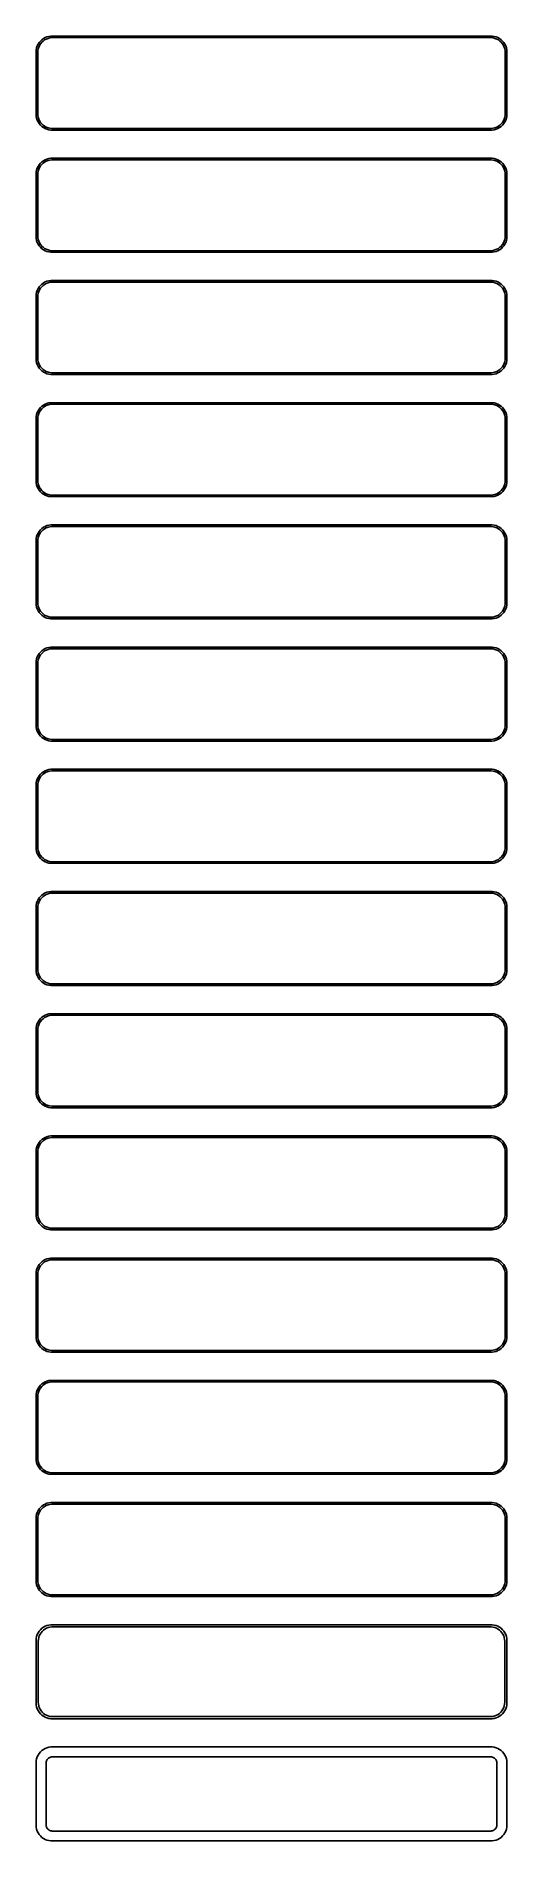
# Model space of a CAD drawing. Header units: metres. Extents: x -75 to 75, y 570 to 1146.
import ezdxf

# ---------------------------------------------------------------- set-up
doc = ezdxf.new("R2010")
doc.units = ezdxf.units.M

msp = doc.modelspace()

# ---------------------------------------------------------------- linework, layer by layer
for p, q in [((-74.9606, 1141.63), (-75, 1141)), ((-75, 1141), (-75, 1121)), ((-74.8429, 1142.24), (-74.9606, 1141.63)), ((-74.6489, 1142.84), (-74.8429, 1142.24)), ((-74.3815, 1143.41), (-74.6489, 1142.84)), ((-74.5, 1140.75), (-74.4625, 1141.35)), ((-74.5, 1121.25), (-74.5, 1140.75)), ((-74.4625, 1141.35), (-74.3508, 1141.93)), ((-74.0451, 1143.94), (-74.3815, 1143.41)), ((-74.3508, 1141.93), (-74.1664, 1142.5)), ((-74.1664, 1142.5), (-73.9125, 1143.04)), ((-73.6448, 1144.42), (-74.0451, 1143.94)), ((-73.9125, 1143.04), (-73.5928, 1143.54)), ((-73.1871, 1144.85), (-73.6448, 1144.42)), ((-73.5928, 1143.54), (-73.2126, 1144)), ((-73.2126, 1144), (-72.7778, 1144.41)), ((-72.6791, 1145.22), (-73.1871, 1144.85)), ((-72.7778, 1144.41), (-72.2952, 1144.76)), ((-72.1289, 1145.52), (-72.6791, 1145.22)), ((-72.2952, 1144.76), (-71.7724, 1145.05)), ((-71.5451, 1145.76), (-72.1289, 1145.52)), ((-71.7724, 1145.05), (-71.2178, 1145.27)), ((-70.9369, 1145.91), (-71.5451, 1145.76)), ((-71.2178, 1145.27), (-70.6401, 1145.42)), ((-70.3139, 1145.99), (-70.9369, 1145.91)), ((-70.6401, 1145.42), (-70.0482, 1145.49)), ((70.3139, 1145.99), (-70.3139, 1145.99)), ((-70.0482, 1145.49), (70.0482, 1145.49)), ((70.0482, 1145.49), (70.6401, 1145.42)), ((70.9369, 1145.91), (70.3139, 1145.99)), ((70.6401, 1145.42), (71.2178, 1145.27)), ((71.5451, 1145.76), (70.9369, 1145.91)), ((71.2178, 1145.27), (71.7724, 1145.05)), ((72.1289, 1145.52), (71.5451, 1145.76)), ((71.7724, 1145.05), (72.2952, 1144.76)), ((72.6791, 1145.22), (72.1289, 1145.52)), ((72.2952, 1144.76), (72.7778, 1144.41)), ((73.1871, 1144.85), (72.6791, 1145.22)), ((72.7778, 1144.41), (73.2126, 1144)), ((73.6448, 1144.42), (73.1871, 1144.85)), ((73.2126, 1144), (73.5928, 1143.54)), ((73.5928, 1143.54), (73.9125, 1143.04)), ((74.0451, 1143.94), (73.6448, 1144.42)), ((73.9125, 1143.04), (74.1664, 1142.5)), ((74.3815, 1143.41), (74.0451, 1143.94)), ((74.1664, 1142.5), (74.3508, 1141.93)), ((74.3508, 1141.93), (74.4625, 1141.35)), ((74.6489, 1142.84), (74.3815, 1143.41)), ((74.4625, 1141.35), (74.5, 1140.75)), ((74.5, 1140.75), (74.5, 1121.25)), ((74.8429, 1142.24), (74.6489, 1142.84)), ((74.9606, 1141.63), (74.8429, 1142.24)), ((75, 1141), (74.9606, 1141.63)), ((75, 1121), (75, 1141)), ((-75, 1121), (-74.9606, 1120.37)), ((-74.9606, 1120.37), (-74.8429, 1119.76)), ((-74.8429, 1119.76), (-74.6489, 1119.16)), ((-74.6489, 1119.16), (-74.3815, 1118.59)), ((-74.4625, 1120.65), (-74.5, 1121.25)), ((-74.3508, 1120.07), (-74.4625, 1120.65)), ((-74.3815, 1118.59), (-74.0451, 1118.06)), ((-74.1664, 1119.5), (-74.3508, 1120.07)), ((-73.9125, 1118.96), (-74.1664, 1119.5)), ((-74.0451, 1118.06), (-73.6448, 1117.58)), ((-73.5928, 1118.46), (-73.9125, 1118.96)), ((-73.6448, 1117.58), (-73.1871, 1117.15)), ((-73.2126, 1118), (-73.5928, 1118.46)), ((-72.7778, 1117.59), (-73.2126, 1118)), ((-72.2952, 1117.24), (-72.7778, 1117.59)), ((72.7778, 1117.59), (72.2952, 1117.24)), ((73.2126, 1118), (72.7778, 1117.59)), ((73.1871, 1117.15), (73.6448, 1117.58)), ((73.5928, 1118.46), (73.2126, 1118)), ((73.9125, 1118.96), (73.5928, 1118.46)), ((73.6448, 1117.58), (74.0451, 1118.06)), ((74.1664, 1119.5), (73.9125, 1118.96)), ((74.0451, 1118.06), (74.3815, 1118.59)), ((74.3508, 1120.07), (74.1664, 1119.5)), ((74.4625, 1120.65), (74.3508, 1120.07)), ((74.3815, 1118.59), (74.6489, 1119.16)), ((74.5, 1121.25), (74.4625, 1120.65)), ((74.6489, 1119.16), (74.8429, 1119.76)), ((74.8429, 1119.76), (74.9606, 1120.37)), ((74.9606, 1120.37), (75, 1121)), ((-73.1871, 1117.15), (-72.6791, 1116.78)), ((-72.6791, 1116.78), (-72.1289, 1116.48)), ((-71.7724, 1116.95), (-72.2952, 1117.24)), ((-72.1289, 1116.48), (-71.5451, 1116.24)), ((-71.2178, 1116.73), (-71.7724, 1116.95)), ((-71.5451, 1116.24), (-70.9369, 1116.09)), ((-70.6401, 1116.58), (-71.2178, 1116.73)), ((-70.9369, 1116.09), (-70.3139, 1116.01)), ((-70.0482, 1116.51), (-70.6401, 1116.58)), ((-70.3139, 1116.01), (70.3139, 1116.01)), ((70.0482, 1116.51), (-70.0482, 1116.51)), ((70.6401, 1116.58), (70.0482, 1116.51)), ((70.3139, 1116.01), (70.9369, 1116.09)), ((71.2178, 1116.73), (70.6401, 1116.58)), ((70.9369, 1116.09), (71.5451, 1116.24)), ((71.7724, 1116.95), (71.2178, 1116.73)), ((71.5451, 1116.24), (72.1289, 1116.48)), ((72.2952, 1117.24), (71.7724, 1116.95)), ((72.1289, 1116.48), (72.6791, 1116.78)), ((72.6791, 1116.78), (73.1871, 1117.15)), ((-72.6791, 1106.22), (-73.1871, 1105.85)), ((-72.1289, 1106.52), (-72.6791, 1106.22)), ((-72.2952, 1105.76), (-71.7724, 1106.05)), ((-71.5451, 1106.76), (-72.1289, 1106.52)), ((-71.7724, 1106.05), (-71.2178, 1106.27)), ((-70.9369, 1106.91), (-71.5451, 1106.76)), ((-71.2178, 1106.27), (-70.6401, 1106.42)), ((-70.3139, 1106.99), (-70.9369, 1106.91)), ((-70.6401, 1106.42), (-70.0482, 1106.49)), ((70.3139, 1106.99), (-70.3139, 1106.99)), ((-70.0482, 1106.49), (70.0482, 1106.49)), ((70.0482, 1106.49), (70.6401, 1106.42)), ((70.9369, 1106.91), (70.3139, 1106.99)), ((70.6401, 1106.42), (71.2178, 1106.27)), ((71.5451, 1106.76), (70.9369, 1106.91)), ((71.2178, 1106.27), (71.7724, 1106.05)), ((72.1289, 1106.52), (71.5451, 1106.76)), ((71.7724, 1106.05), (72.2952, 1105.76)), ((72.6791, 1106.22), (72.1289, 1106.52)), ((73.1871, 1105.85), (72.6791, 1106.22)), ((-74.9606, 1102.63), (-75, 1102)), ((-75, 1102), (-75, 1082)), ((-74.8429, 1103.24), (-74.9606, 1102.63)), ((-74.6489, 1103.84), (-74.8429, 1103.24)), ((-74.3815, 1104.41), (-74.6489, 1103.84)), ((-74.5, 1101.75), (-74.4625, 1102.35)), ((-74.5, 1082.25), (-74.5, 1101.75)), ((-74.4625, 1102.35), (-74.3508, 1102.93)), ((-74.0451, 1104.94), (-74.3815, 1104.41)), ((-74.3508, 1102.93), (-74.1664, 1103.5)), ((-74.1664, 1103.5), (-73.9125, 1104.04)), ((-73.6448, 1105.42), (-74.0451, 1104.94)), ((-73.9125, 1104.04), (-73.5928, 1104.54)), ((-73.1871, 1105.85), (-73.6448, 1105.42)), ((-73.5928, 1104.54), (-73.2126, 1105)), ((-73.2126, 1105), (-72.7778, 1105.41)), ((-72.7778, 1105.41), (-72.2952, 1105.76)), ((72.2952, 1105.76), (72.7778, 1105.41)), ((72.7778, 1105.41), (73.2126, 1105)), ((73.6448, 1105.42), (73.1871, 1105.85)), ((73.2126, 1105), (73.5928, 1104.54)), ((73.5928, 1104.54), (73.9125, 1104.04)), ((74.0451, 1104.94), (73.6448, 1105.42)), ((73.9125, 1104.04), (74.1664, 1103.5)), ((74.3815, 1104.41), (74.0451, 1104.94)), ((74.1664, 1103.5), (74.3508, 1102.93)), ((74.3508, 1102.93), (74.4625, 1102.35)), ((74.6489, 1103.84), (74.3815, 1104.41)), ((74.4625, 1102.35), (74.5, 1101.75)), ((74.5, 1101.75), (74.5, 1082.25)), ((74.8429, 1103.24), (74.6489, 1103.84)), ((74.9606, 1102.63), (74.8429, 1103.24)), ((75, 1102), (74.9606, 1102.63)), ((75, 1082), (75, 1102)), ((-75, 1082), (-74.9606, 1081.37)), ((-74.9606, 1081.37), (-74.8429, 1080.76)), ((-74.8429, 1080.76), (-74.6489, 1080.16)), ((-74.6489, 1080.16), (-74.3815, 1079.59)), ((-74.4625, 1081.65), (-74.5, 1082.25)), ((-74.3508, 1081.07), (-74.4625, 1081.65)), ((-74.3815, 1079.59), (-74.0451, 1079.06)), ((-74.1664, 1080.5), (-74.3508, 1081.07)), ((-73.9125, 1079.96), (-74.1664, 1080.5)), ((-74.0451, 1079.06), (-73.6448, 1078.58)), ((-73.5928, 1079.46), (-73.9125, 1079.96)), ((-73.6448, 1078.58), (-73.1871, 1078.15)), ((-73.2126, 1079), (-73.5928, 1079.46)), ((-72.7778, 1078.59), (-73.2126, 1079)), ((-73.1871, 1078.15), (-72.6791, 1077.78)), ((-72.2952, 1078.24), (-72.7778, 1078.59)), ((-72.6791, 1077.78), (-72.1289, 1077.48)), ((-71.7724, 1077.95), (-72.2952, 1078.24)), ((-72.1289, 1077.48), (-71.5451, 1077.24)), ((-71.2178, 1077.73), (-71.7724, 1077.95)), ((-71.5451, 1077.24), (-70.9369, 1077.09)), ((-70.6401, 1077.58), (-71.2178, 1077.73)), ((-70.9369, 1077.09), (-70.3139, 1077.01)), ((-70.0482, 1077.51), (-70.6401, 1077.58)), ((70.0482, 1077.51), (-70.0482, 1077.51)), ((70.6401, 1077.58), (70.0482, 1077.51)), ((70.3139, 1077.01), (70.9369, 1077.09)), ((71.2178, 1077.73), (70.6401, 1077.58)), ((70.9369, 1077.09), (71.5451, 1077.24)), ((71.7724, 1077.95), (71.2178, 1077.73)), ((71.5451, 1077.24), (72.1289, 1077.48)), ((72.2952, 1078.24), (71.7724, 1077.95)), ((72.1289, 1077.48), (72.6791, 1077.78)), ((72.7778, 1078.59), (72.2952, 1078.24)), ((72.6791, 1077.78), (73.1871, 1078.15)), ((73.2126, 1079), (72.7778, 1078.59)), ((73.1871, 1078.15), (73.6448, 1078.58)), ((73.5928, 1079.46), (73.2126, 1079)), ((73.9125, 1079.96), (73.5928, 1079.46)), ((73.6448, 1078.58), (74.0451, 1079.06)), ((74.1664, 1080.5), (73.9125, 1079.96)), ((74.0451, 1079.06), (74.3815, 1079.59)), ((74.3508, 1081.07), (74.1664, 1080.5)), ((74.4625, 1081.65), (74.3508, 1081.07)), ((74.3815, 1079.59), (74.6489, 1080.16)), ((74.5, 1082.25), (74.4625, 1081.65)), ((74.6489, 1080.16), (74.8429, 1080.76)), ((74.8429, 1080.76), (74.9606, 1081.37)), ((74.9606, 1081.37), (75, 1082)), ((-70.3139, 1077.01), (70.3139, 1077.01)), ((-74.0451, 1065.94), (-74.3815, 1065.41)), ((-73.6448, 1066.42), (-74.0451, 1065.94)), ((-73.1871, 1066.85), (-73.6448, 1066.42)), ((-73.5928, 1065.54), (-73.2126, 1066)), ((-73.2126, 1066), (-72.7778, 1066.41)), ((-72.6791, 1067.22), (-73.1871, 1066.85)), ((-72.7778, 1066.41), (-72.2952, 1066.76)), ((-72.1289, 1067.52), (-72.6791, 1067.22)), ((-72.2952, 1066.76), (-71.7724, 1067.05)), ((-71.5451, 1067.76), (-72.1289, 1067.52)), ((-71.7724, 1067.05), (-71.2178, 1067.27)), ((-70.9369, 1067.91), (-71.5451, 1067.76)), ((-71.2178, 1067.27), (-70.6401, 1067.42)), ((-70.3139, 1067.99), (-70.9369, 1067.91)), ((-70.6401, 1067.42), (-70.0482, 1067.49)), ((70.3139, 1067.99), (-70.3139, 1067.99)), ((-70.0482, 1067.49), (70.0482, 1067.49)), ((70.0482, 1067.49), (70.6401, 1067.42)), ((70.9369, 1067.91), (70.3139, 1067.99)), ((70.6401, 1067.42), (71.2178, 1067.27)), ((71.5451, 1067.76), (70.9369, 1067.91)), ((71.2178, 1067.27), (71.7724, 1067.05)), ((72.1289, 1067.52), (71.5451, 1067.76)), ((71.7724, 1067.05), (72.2952, 1066.76)), ((72.6791, 1067.22), (72.1289, 1067.52)), ((72.2952, 1066.76), (72.7778, 1066.41)), ((73.1871, 1066.85), (72.6791, 1067.22)), ((72.7778, 1066.41), (73.2126, 1066)), ((73.6448, 1066.42), (73.1871, 1066.85)), ((73.2126, 1066), (73.5928, 1065.54)), ((74.0451, 1065.94), (73.6448, 1066.42)), ((74.3815, 1065.41), (74.0451, 1065.94)), ((-74.9606, 1063.63), (-75, 1063)), ((-75, 1063), (-75, 1043)), ((-74.8429, 1064.24), (-74.9606, 1063.63)), ((-74.6489, 1064.84), (-74.8429, 1064.24)), ((-74.3815, 1065.41), (-74.6489, 1064.84)), ((-74.5, 1062.75), (-74.4625, 1063.35)), ((-74.5, 1043.25), (-74.5, 1062.75)), ((-74.4625, 1063.35), (-74.3508, 1063.93)), ((-74.3508, 1063.93), (-74.1664, 1064.5)), ((-74.1664, 1064.5), (-73.9125, 1065.04)), ((-73.9125, 1065.04), (-73.5928, 1065.54)), ((73.5928, 1065.54), (73.9125, 1065.04)), ((73.9125, 1065.04), (74.1664, 1064.5)), ((74.1664, 1064.5), (74.3508, 1063.93)), ((74.3508, 1063.93), (74.4625, 1063.35)), ((74.6489, 1064.84), (74.3815, 1065.41)), ((74.4625, 1063.35), (74.5, 1062.75)), ((74.5, 1062.75), (74.5, 1043.25)), ((74.8429, 1064.24), (74.6489, 1064.84)), ((74.9606, 1063.63), (74.8429, 1064.24)), ((75, 1063), (74.9606, 1063.63)), ((75, 1043), (75, 1063)), ((-75, 1043), (-74.9606, 1042.37)), ((-74.4625, 1042.65), (-74.5, 1043.25)), ((-74.3508, 1042.07), (-74.4625, 1042.65)), ((74.4625, 1042.65), (74.3508, 1042.07)), ((74.5, 1043.25), (74.4625, 1042.65)), ((74.9606, 1042.37), (75, 1043)), ((-74.9606, 1042.37), (-74.8429, 1041.76)), ((-74.8429, 1041.76), (-74.6489, 1041.16)), ((-74.6489, 1041.16), (-74.3815, 1040.59)), ((-74.3815, 1040.59), (-74.0451, 1040.06)), ((-74.1664, 1041.5), (-74.3508, 1042.07)), ((-73.9125, 1040.96), (-74.1664, 1041.5)), ((-74.0451, 1040.06), (-73.6448, 1039.58)), ((-73.5928, 1040.46), (-73.9125, 1040.96)), ((-73.6448, 1039.58), (-73.1871, 1039.15)), ((-73.2126, 1040), (-73.5928, 1040.46)), ((-72.7778, 1039.59), (-73.2126, 1040)), ((-73.1871, 1039.15), (-72.6791, 1038.78)), ((-72.2952, 1039.24), (-72.7778, 1039.59)), ((-72.6791, 1038.78), (-72.1289, 1038.48)), ((-71.7724, 1038.95), (-72.2952, 1039.24)), ((-72.1289, 1038.48), (-71.5451, 1038.24)), ((-71.2178, 1038.73), (-71.7724, 1038.95)), ((-71.5451, 1038.24), (-70.9369, 1038.09)), ((-70.6401, 1038.58), (-71.2178, 1038.73)), ((-70.9369, 1038.09), (-70.3139, 1038.01)), ((-70.0482, 1038.51), (-70.6401, 1038.58)), ((-70.3139, 1038.01), (70.3139, 1038.01)), ((70.0482, 1038.51), (-70.0482, 1038.51)), ((70.6401, 1038.58), (70.0482, 1038.51)), ((70.3139, 1038.01), (70.9369, 1038.09)), ((71.2178, 1038.73), (70.6401, 1038.58)), ((70.9369, 1038.09), (71.5451, 1038.24)), ((71.7724, 1038.95), (71.2178, 1038.73)), ((71.5451, 1038.24), (72.1289, 1038.48)), ((72.2952, 1039.24), (71.7724, 1038.95)), ((72.1289, 1038.48), (72.6791, 1038.78)), ((72.7778, 1039.59), (72.2952, 1039.24)), ((72.6791, 1038.78), (73.1871, 1039.15)), ((73.2126, 1040), (72.7778, 1039.59)), ((73.1871, 1039.15), (73.6448, 1039.58)), ((73.5928, 1040.46), (73.2126, 1040)), ((73.9125, 1040.96), (73.5928, 1040.46)), ((73.6448, 1039.58), (74.0451, 1040.06)), ((74.1664, 1041.5), (73.9125, 1040.96)), ((74.0451, 1040.06), (74.3815, 1040.59)), ((74.3508, 1042.07), (74.1664, 1041.5)), ((74.3815, 1040.59), (74.6489, 1041.16)), ((74.6489, 1041.16), (74.8429, 1041.76)), ((74.8429, 1041.76), (74.9606, 1042.37)), ((-74.6489, 1025.84), (-74.8429, 1025.24)), ((-74.3815, 1026.41), (-74.6489, 1025.84)), ((-74.0451, 1026.94), (-74.3815, 1026.41)), ((-74.3508, 1024.93), (-74.1664, 1025.5)), ((-74.1664, 1025.5), (-73.9125, 1026.04)), ((-73.6448, 1027.42), (-74.0451, 1026.94)), ((-73.9125, 1026.04), (-73.5928, 1026.54)), ((-73.1871, 1027.85), (-73.6448, 1027.42)), ((-73.5928, 1026.54), (-73.2126, 1027)), ((-73.2126, 1027), (-72.7778, 1027.41)), ((-72.6791, 1028.22), (-73.1871, 1027.85)), ((-72.7778, 1027.41), (-72.2952, 1027.76)), ((-72.1289, 1028.52), (-72.6791, 1028.22)), ((-72.2952, 1027.76), (-71.7724, 1028.05)), ((-71.5451, 1028.76), (-72.1289, 1028.52)), ((-71.7724, 1028.05), (-71.2178, 1028.27)), ((-70.9369, 1028.91), (-71.5451, 1028.76)), ((-71.2178, 1028.27), (-70.6401, 1028.42)), ((-70.3139, 1028.99), (-70.9369, 1028.91)), ((-70.6401, 1028.42), (-70.0482, 1028.49)), ((70.3139, 1028.99), (-70.3139, 1028.99)), ((-70.0482, 1028.49), (70.0482, 1028.49)), ((70.0482, 1028.49), (70.6401, 1028.42)), ((70.9369, 1028.91), (70.3139, 1028.99)), ((70.6401, 1028.42), (71.2178, 1028.27)), ((71.5451, 1028.76), (70.9369, 1028.91)), ((71.2178, 1028.27), (71.7724, 1028.05)), ((72.1289, 1028.52), (71.5451, 1028.76)), ((71.7724, 1028.05), (72.2952, 1027.76)), ((72.6791, 1028.22), (72.1289, 1028.52)), ((72.2952, 1027.76), (72.7778, 1027.41)), ((73.1871, 1027.85), (72.6791, 1028.22)), ((72.7778, 1027.41), (73.2126, 1027)), ((73.6448, 1027.42), (73.1871, 1027.85)), ((73.2126, 1027), (73.5928, 1026.54)), ((73.5928, 1026.54), (73.9125, 1026.04)), ((74.0451, 1026.94), (73.6448, 1027.42)), ((73.9125, 1026.04), (74.1664, 1025.5)), ((74.3815, 1026.41), (74.0451, 1026.94)), ((74.1664, 1025.5), (74.3508, 1024.93)), ((74.6489, 1025.84), (74.3815, 1026.41)), ((74.8429, 1025.24), (74.6489, 1025.84)), ((-74.9606, 1024.63), (-75, 1024)), ((-75, 1024), (-75, 1004)), ((-74.8429, 1025.24), (-74.9606, 1024.63)), ((-74.5, 1023.75), (-74.4625, 1024.35)), ((-74.5, 1004.25), (-74.5, 1023.75)), ((-74.4625, 1024.35), (-74.3508, 1024.93)), ((74.3508, 1024.93), (74.4625, 1024.35)), ((74.4625, 1024.35), (74.5, 1023.75)), ((74.5, 1023.75), (74.5, 1004.25)), ((74.9606, 1024.63), (74.8429, 1025.24)), ((75, 1024), (74.9606, 1024.63)), ((75, 1004), (75, 1024)), ((-75, 1004), (-74.9606, 1003.37)), ((-74.9606, 1003.37), (-74.8429, 1002.76)), ((-74.8429, 1002.76), (-74.6489, 1002.16)), ((-74.4625, 1003.65), (-74.5, 1004.25)), ((-74.3508, 1003.07), (-74.4625, 1003.65)), ((-74.1664, 1002.5), (-74.3508, 1003.07)), ((-73.9125, 1001.96), (-74.1664, 1002.5)), ((74.1664, 1002.5), (73.9125, 1001.96)), ((74.3508, 1003.07), (74.1664, 1002.5)), ((74.4625, 1003.65), (74.3508, 1003.07)), ((74.5, 1004.25), (74.4625, 1003.65)), ((74.6489, 1002.16), (74.8429, 1002.76)), ((74.8429, 1002.76), (74.9606, 1003.37)), ((74.9606, 1003.37), (75, 1004)), ((-74.6489, 1002.16), (-74.3815, 1001.59)), ((-74.3815, 1001.59), (-74.0451, 1001.06)), ((-74.0451, 1001.06), (-73.6448, 1000.58)), ((-73.5928, 1001.46), (-73.9125, 1001.96)), ((-73.6448, 1000.58), (-73.1871, 1000.15)), ((-73.2126, 1001), (-73.5928, 1001.46)), ((-72.7778, 1000.59), (-73.2126, 1001)), ((-73.1871, 1000.15), (-72.6791, 999.778)), ((-72.2952, 1000.24), (-72.7778, 1000.59)), ((-72.6791, 999.778), (-72.1289, 999.476)), ((-71.7724, 999.952), (-72.2952, 1000.24)), ((-72.1289, 999.476), (-71.5451, 999.245)), ((-71.2178, 999.732), (-71.7724, 999.952)), ((-71.5451, 999.245), (-70.9369, 999.089)), ((-70.6401, 999.584), (-71.2178, 999.732)), ((-70.9369, 999.089), (-70.3139, 999.01)), ((-70.0482, 999.509), (-70.6401, 999.584)), ((-70.3139, 999.01), (70.3139, 999.01)), ((70.0482, 999.509), (-70.0482, 999.509)), ((70.6401, 999.584), (70.0482, 999.509)), ((70.3139, 999.01), (70.9369, 999.089)), ((71.2178, 999.732), (70.6401, 999.584)), ((70.9369, 999.089), (71.5451, 999.245)), ((71.7724, 999.952), (71.2178, 999.732)), ((71.5451, 999.245), (72.1289, 999.476)), ((72.2952, 1000.24), (71.7724, 999.952)), ((72.1289, 999.476), (72.6791, 999.778)), ((72.7778, 1000.59), (72.2952, 1000.24)), ((72.6791, 999.778), (73.1871, 1000.15)), ((73.2126, 1001), (72.7778, 1000.59)), ((73.1871, 1000.15), (73.6448, 1000.58)), ((73.5928, 1001.46), (73.2126, 1001)), ((73.9125, 1001.96), (73.5928, 1001.46)), ((73.6448, 1000.58), (74.0451, 1001.06)), ((74.0451, 1001.06), (74.3815, 1001.59)), ((74.3815, 1001.59), (74.6489, 1002.16)), ((-74.9606, 985.627), (-75, 985)), ((-75, 985), (-75, 965)), ((-74.8429, 986.243), (-74.9606, 985.627)), ((-74.6489, 986.841), (-74.8429, 986.243)), ((-74.3815, 987.409), (-74.6489, 986.841)), ((-74.5, 984.75), (-74.4625, 985.345)), ((-74.4625, 985.345), (-74.3508, 985.931)), ((-74.0451, 987.939), (-74.3815, 987.409)), ((-74.3508, 985.931), (-74.1664, 986.499)), ((-74.1664, 986.499), (-73.9125, 987.038)), ((-73.6448, 988.423), (-74.0451, 987.939)), ((-73.9125, 987.038), (-73.5928, 987.542)), ((-73.1871, 988.853), (-73.6448, 988.423)), ((-73.5928, 987.542), (-73.2126, 988.002)), ((-73.2126, 988.002), (-72.7778, 988.41)), ((-72.6791, 989.222), (-73.1871, 988.853)), ((-72.7778, 988.41), (-72.2952, 988.761)), ((-72.1289, 989.524), (-72.6791, 989.222)), ((-72.2952, 988.761), (-71.7724, 989.048)), ((-71.5451, 989.755), (-72.1289, 989.524)), ((-71.7724, 989.048), (-71.2178, 989.268)), ((-70.9369, 989.911), (-71.5451, 989.755)), ((-71.2178, 989.268), (-70.6401, 989.416)), ((-70.3139, 989.99), (-70.9369, 989.911)), ((-70.6401, 989.416), (-70.0482, 989.491)), ((70.3139, 989.99), (-70.3139, 989.99)), ((-70.0482, 989.491), (70.0482, 989.491)), ((70.0482, 989.491), (70.6401, 989.416)), ((70.9369, 989.911), (70.3139, 989.99)), ((70.6401, 989.416), (71.2178, 989.268)), ((71.5451, 989.755), (70.9369, 989.911)), ((71.2178, 989.268), (71.7724, 989.048)), ((72.1289, 989.524), (71.5451, 989.755)), ((71.7724, 989.048), (72.2952, 988.761)), ((72.6791, 989.222), (72.1289, 989.524)), ((72.2952, 988.761), (72.7778, 988.41)), ((73.1871, 988.853), (72.6791, 989.222)), ((72.7778, 988.41), (73.2126, 988.002)), ((73.6448, 988.423), (73.1871, 988.853)), ((73.2126, 988.002), (73.5928, 987.542)), ((73.5928, 987.542), (73.9125, 987.038)), ((74.0451, 987.939), (73.6448, 988.423)), ((73.9125, 987.038), (74.1664, 986.499)), ((74.3815, 987.409), (74.0451, 987.939)), ((74.1664, 986.499), (74.3508, 985.931)), ((74.3508, 985.931), (74.4625, 985.345)), ((74.6489, 986.841), (74.3815, 987.409)), ((74.4625, 985.345), (74.5, 984.75)), ((74.8429, 986.243), (74.6489, 986.841)), ((74.9606, 985.627), (74.8429, 986.243)), ((75, 985), (74.9606, 985.627)), ((75, 965), (75, 985)), ((-74.5, 965.25), (-74.5, 984.75)), ((74.5, 984.75), (74.5, 965.25)), ((-75, 965), (-74.9606, 964.373)), ((-74.9606, 964.373), (-74.8429, 963.757)), ((-74.8429, 963.757), (-74.6489, 963.159)), ((-74.6489, 963.159), (-74.3815, 962.591)), ((-74.4625, 964.655), (-74.5, 965.25)), ((-74.3508, 964.069), (-74.4625, 964.655)), ((-74.3815, 962.591), (-74.0451, 962.061)), ((-74.1664, 963.501), (-74.3508, 964.069)), ((-73.9125, 962.962), (-74.1664, 963.501)), ((-74.0451, 962.061), (-73.6448, 961.577)), ((-73.5928, 962.458), (-73.9125, 962.962)), ((-73.2126, 961.998), (-73.5928, 962.458)), ((-72.7778, 961.59), (-73.2126, 961.998)), ((73.2126, 961.998), (72.7778, 961.59)), ((73.5928, 962.458), (73.2126, 961.998)), ((73.9125, 962.962), (73.5928, 962.458)), ((73.6448, 961.577), (74.0451, 962.061)), ((74.1664, 963.501), (73.9125, 962.962)), ((74.0451, 962.061), (74.3815, 962.591)), ((74.3508, 964.069), (74.1664, 963.501)), ((74.4625, 964.655), (74.3508, 964.069)), ((74.3815, 962.591), (74.6489, 963.159)), ((74.5, 965.25), (74.4625, 964.655)), ((74.6489, 963.159), (74.8429, 963.757)), ((74.8429, 963.757), (74.9606, 964.373)), ((74.9606, 964.373), (75, 965)), ((-73.6448, 961.577), (-73.1871, 961.147)), ((-73.1871, 961.147), (-72.6791, 960.778)), ((-72.2952, 961.239), (-72.7778, 961.59)), ((-72.6791, 960.778), (-72.1289, 960.476)), ((-71.7724, 960.952), (-72.2952, 961.239)), ((-72.1289, 960.476), (-71.5451, 960.245)), ((-71.2178, 960.732), (-71.7724, 960.952)), ((-71.5451, 960.245), (-70.9369, 960.089)), ((-70.6401, 960.584), (-71.2178, 960.732)), ((-70.9369, 960.089), (-70.3139, 960.01)), ((-70.0482, 960.509), (-70.6401, 960.584)), ((-70.3139, 960.01), (70.3139, 960.01)), ((70.0482, 960.509), (-70.0482, 960.509)), ((70.6401, 960.584), (70.0482, 960.509)), ((70.3139, 960.01), (70.9369, 960.089)), ((71.2178, 960.732), (70.6401, 960.584)), ((70.9369, 960.089), (71.5451, 960.245)), ((71.7724, 960.952), (71.2178, 960.732)), ((71.5451, 960.245), (72.1289, 960.476)), ((72.2952, 961.239), (71.7724, 960.952)), ((72.1289, 960.476), (72.6791, 960.778)), ((72.7778, 961.59), (72.2952, 961.239)), ((72.6791, 960.778), (73.1871, 961.147)), ((73.1871, 961.147), (73.6448, 961.577)), ((-72.1289, 950.524), (-72.6791, 950.222)), ((-71.5451, 950.755), (-72.1289, 950.524)), ((-70.9369, 950.911), (-71.5451, 950.755)), ((-71.2178, 950.268), (-70.6401, 950.416)), ((-70.3139, 950.99), (-70.9369, 950.911)), ((-70.6401, 950.416), (-70.0482, 950.491)), ((70.3139, 950.99), (-70.3139, 950.99)), ((-70.0482, 950.491), (70.0482, 950.491)), ((70.0482, 950.491), (70.6401, 950.416)), ((70.9369, 950.911), (70.3139, 950.99)), ((70.6401, 950.416), (71.2178, 950.268)), ((71.5451, 950.755), (70.9369, 950.911)), ((72.1289, 950.524), (71.5451, 950.755)), ((72.6791, 950.222), (72.1289, 950.524)), ((-74.9606, 946.627), (-75, 946)), ((-75, 946), (-75, 926)), ((-74.8429, 947.243), (-74.9606, 946.627)), ((-74.6489, 947.841), (-74.8429, 947.243)), ((-74.3815, 948.409), (-74.6489, 947.841)), ((-74.5, 945.75), (-74.4625, 946.345)), ((-74.5, 926.25), (-74.5, 945.75)), ((-74.4625, 946.345), (-74.3508, 946.931)), ((-74.0451, 948.939), (-74.3815, 948.409)), ((-74.3508, 946.931), (-74.1664, 947.499)), ((-74.1664, 947.499), (-73.9125, 948.038)), ((-73.6448, 949.423), (-74.0451, 948.939)), ((-73.9125, 948.038), (-73.5928, 948.542)), ((-73.1871, 949.853), (-73.6448, 949.423)), ((-73.5928, 948.542), (-73.2126, 949.002)), ((-73.2126, 949.002), (-72.7778, 949.41)), ((-72.6791, 950.222), (-73.1871, 949.853)), ((-72.7778, 949.41), (-72.2952, 949.761)), ((-72.2952, 949.761), (-71.7724, 950.048)), ((-71.7724, 950.048), (-71.2178, 950.268)), ((71.2178, 950.268), (71.7724, 950.048)), ((71.7724, 950.048), (72.2952, 949.761)), ((72.2952, 949.761), (72.7778, 949.41)), ((73.1871, 949.853), (72.6791, 950.222)), ((72.7778, 949.41), (73.2126, 949.002)), ((73.6448, 949.423), (73.1871, 949.853)), ((73.2126, 949.002), (73.5928, 948.542)), ((73.5928, 948.542), (73.9125, 948.038)), ((74.0451, 948.939), (73.6448, 949.423)), ((73.9125, 948.038), (74.1664, 947.499)), ((74.3815, 948.409), (74.0451, 948.939)), ((74.1664, 947.499), (74.3508, 946.931)), ((74.3508, 946.931), (74.4625, 946.345)), ((74.6489, 947.841), (74.3815, 948.409)), ((74.4625, 946.345), (74.5, 945.75)), ((74.5, 945.75), (74.5, 926.25)), ((74.8429, 947.243), (74.6489, 947.841)), ((74.9606, 946.627), (74.8429, 947.243)), ((75, 946), (74.9606, 946.627)), ((75, 926), (75, 946)), ((-75, 926), (-74.9606, 925.373)), ((-74.9606, 925.373), (-74.8429, 924.757)), ((-74.8429, 924.757), (-74.6489, 924.159)), ((-74.6489, 924.159), (-74.3815, 923.591)), ((-74.4625, 925.655), (-74.5, 926.25)), ((-74.3508, 925.069), (-74.4625, 925.655)), ((-74.3815, 923.591), (-74.0451, 923.061)), ((-74.1664, 924.501), (-74.3508, 925.069)), ((-73.9125, 923.962), (-74.1664, 924.501)), ((-74.0451, 923.061), (-73.6448, 922.577)), ((-73.5928, 923.458), (-73.9125, 923.962)), ((-73.6448, 922.577), (-73.1871, 922.147)), ((-73.2126, 922.998), (-73.5928, 923.458)), ((-72.7778, 922.59), (-73.2126, 922.998)), ((-73.1871, 922.147), (-72.6791, 921.778)), ((-72.2952, 922.239), (-72.7778, 922.59)), ((-72.6791, 921.778), (-72.1289, 921.476)), ((-71.7724, 921.952), (-72.2952, 922.239)), ((-71.2178, 921.732), (-71.7724, 921.952)), ((-70.6401, 921.584), (-71.2178, 921.732)), ((-70.0482, 921.509), (-70.6401, 921.584)), ((70.6401, 921.584), (70.0482, 921.509)), ((71.2178, 921.732), (70.6401, 921.584)), ((71.7724, 921.952), (71.2178, 921.732)), ((72.2952, 922.239), (71.7724, 921.952)), ((72.1289, 921.476), (72.6791, 921.778)), ((72.7778, 922.59), (72.2952, 922.239)), ((72.6791, 921.778), (73.1871, 922.147)), ((73.2126, 922.998), (72.7778, 922.59)), ((73.1871, 922.147), (73.6448, 922.577)), ((73.5928, 923.458), (73.2126, 922.998)), ((73.9125, 923.962), (73.5928, 923.458)), ((73.6448, 922.577), (74.0451, 923.061)), ((74.1664, 924.501), (73.9125, 923.962)), ((74.0451, 923.061), (74.3815, 923.591)), ((74.3508, 925.069), (74.1664, 924.501)), ((74.4625, 925.655), (74.3508, 925.069)), ((74.3815, 923.591), (74.6489, 924.159)), ((74.5, 926.25), (74.4625, 925.655)), ((74.6489, 924.159), (74.8429, 924.757)), ((74.8429, 924.757), (74.9606, 925.373)), ((74.9606, 925.373), (75, 926)), ((-72.1289, 921.476), (-71.5451, 921.245)), ((-71.5451, 921.245), (-70.9369, 921.089)), ((-70.9369, 921.089), (-70.3139, 921.01)), ((-70.3139, 921.01), (70.3139, 921.01)), ((70.0482, 921.509), (-70.0482, 921.509)), ((70.3139, 921.01), (70.9369, 921.089)), ((70.9369, 921.089), (71.5451, 921.245)), ((71.5451, 921.245), (72.1289, 921.476)), ((-73.6448, 910.423), (-74.0451, 909.939)), ((-73.1871, 910.853), (-73.6448, 910.423)), ((-73.2126, 910.002), (-72.7778, 910.41)), ((-72.6791, 911.222), (-73.1871, 910.853)), ((-72.7778, 910.41), (-72.2952, 910.761)), ((-72.1289, 911.524), (-72.6791, 911.222)), ((-72.2952, 910.761), (-71.7724, 911.048)), ((-71.5451, 911.755), (-72.1289, 911.524)), ((-71.7724, 911.048), (-71.2178, 911.268)), ((-70.9369, 911.911), (-71.5451, 911.755)), ((-71.2178, 911.268), (-70.6401, 911.416)), ((-70.3139, 911.99), (-70.9369, 911.911)), ((-70.6401, 911.416), (-70.0482, 911.491)), ((70.3139, 911.99), (-70.3139, 911.99)), ((-70.0482, 911.491), (70.0482, 911.491)), ((70.0482, 911.491), (70.6401, 911.416)), ((70.9369, 911.911), (70.3139, 911.99)), ((70.6401, 911.416), (71.2178, 911.268)), ((71.5451, 911.755), (70.9369, 911.911)), ((71.2178, 911.268), (71.7724, 911.048)), ((72.1289, 911.524), (71.5451, 911.755)), ((71.7724, 911.048), (72.2952, 910.761)), ((72.6791, 911.222), (72.1289, 911.524)), ((72.2952, 910.761), (72.7778, 910.41)), ((73.1871, 910.853), (72.6791, 911.222)), ((72.7778, 910.41), (73.2126, 910.002)), ((73.6448, 910.423), (73.1871, 910.853)), ((74.0451, 909.939), (73.6448, 910.423)), ((-74.9606, 907.627), (-75, 907)), ((-75, 907), (-75, 887)), ((-74.8429, 908.243), (-74.9606, 907.627)), ((-74.6489, 908.841), (-74.8429, 908.243)), ((-74.3815, 909.409), (-74.6489, 908.841)), ((-74.5, 906.75), (-74.4625, 907.345)), ((-74.5, 887.25), (-74.5, 906.75)), ((-74.4625, 907.345), (-74.3508, 907.931)), ((-74.0451, 909.939), (-74.3815, 909.409)), ((-74.3508, 907.931), (-74.1664, 908.499)), ((-74.1664, 908.499), (-73.9125, 909.038)), ((-73.9125, 909.038), (-73.5928, 909.542)), ((-73.5928, 909.542), (-73.2126, 910.002)), ((73.2126, 910.002), (73.5928, 909.542)), ((73.5928, 909.542), (73.9125, 909.038)), ((73.9125, 909.038), (74.1664, 908.499)), ((74.3815, 909.409), (74.0451, 909.939)), ((74.1664, 908.499), (74.3508, 907.931)), ((74.3508, 907.931), (74.4625, 907.345)), ((74.6489, 908.841), (74.3815, 909.409)), ((74.4625, 907.345), (74.5, 906.75)), ((74.5, 906.75), (74.5, 887.25)), ((74.8429, 908.243), (74.6489, 908.841)), ((74.9606, 907.627), (74.8429, 908.243)), ((75, 907), (74.9606, 907.627)), ((75, 887), (75, 907)), ((-74.4625, 886.655), (-74.5, 887.25)), ((74.5, 887.25), (74.4625, 886.655)), ((-75, 887), (-74.9606, 886.373)), ((-74.9606, 886.373), (-74.8429, 885.757)), ((-74.8429, 885.757), (-74.6489, 885.159)), ((-74.6489, 885.159), (-74.3815, 884.591)), ((-74.3508, 886.069), (-74.4625, 886.655)), ((-74.3815, 884.591), (-74.0451, 884.061)), ((-74.1664, 885.501), (-74.3508, 886.069)), ((-73.9125, 884.962), (-74.1664, 885.501)), ((-74.0451, 884.061), (-73.6448, 883.577)), ((-73.5928, 884.458), (-73.9125, 884.962)), ((-73.6448, 883.577), (-73.1871, 883.147)), ((-73.2126, 883.998), (-73.5928, 884.458)), ((-72.7778, 883.59), (-73.2126, 883.998)), ((-73.1871, 883.147), (-72.6791, 882.778)), ((-72.2952, 883.239), (-72.7778, 883.59)), ((-72.6791, 882.778), (-72.1289, 882.476)), ((-71.7724, 882.952), (-72.2952, 883.239)), ((-72.1289, 882.476), (-71.5451, 882.245)), ((-71.2178, 882.732), (-71.7724, 882.952)), ((-71.5451, 882.245), (-70.9369, 882.089)), ((-70.6401, 882.584), (-71.2178, 882.732)), ((-70.9369, 882.089), (-70.3139, 882.01)), ((-70.0482, 882.509), (-70.6401, 882.584)), ((-70.3139, 882.01), (70.3139, 882.01)), ((70.0482, 882.509), (-70.0482, 882.509)), ((70.6401, 882.584), (70.0482, 882.509)), ((70.3139, 882.01), (70.9369, 882.089)), ((71.2178, 882.732), (70.6401, 882.584)), ((70.9369, 882.089), (71.5451, 882.245)), ((71.7724, 882.952), (71.2178, 882.732)), ((71.5451, 882.245), (72.1289, 882.476)), ((72.2952, 883.239), (71.7724, 882.952)), ((72.1289, 882.476), (72.6791, 882.778)), ((72.7778, 883.59), (72.2952, 883.239)), ((72.6791, 882.778), (73.1871, 883.147)), ((73.2126, 883.998), (72.7778, 883.59)), ((73.1871, 883.147), (73.6448, 883.577)), ((73.5928, 884.458), (73.2126, 883.998)), ((73.9125, 884.962), (73.5928, 884.458)), ((73.6448, 883.577), (74.0451, 884.061)), ((74.1664, 885.501), (73.9125, 884.962)), ((74.0451, 884.061), (74.3815, 884.591)), ((74.3508, 886.069), (74.1664, 885.501)), ((74.4625, 886.655), (74.3508, 886.069)), ((74.3815, 884.591), (74.6489, 885.159)), ((74.6489, 885.159), (74.8429, 885.757)), ((74.8429, 885.757), (74.9606, 886.373)), ((74.9606, 886.373), (75, 887)), ((-74.6489, 869.841), (-74.8429, 869.243)), ((-74.3815, 870.409), (-74.6489, 869.841)), ((-74.0451, 870.939), (-74.3815, 870.409)), ((-74.1664, 869.499), (-73.9125, 870.038)), ((-73.6448, 871.423), (-74.0451, 870.939)), ((-73.9125, 870.038), (-73.5928, 870.542)), ((-73.1871, 871.853), (-73.6448, 871.423)), ((-73.5928, 870.542), (-73.2126, 871.002)), ((-73.2126, 871.002), (-72.7778, 871.41)), ((-72.6791, 872.222), (-73.1871, 871.853)), ((-72.7778, 871.41), (-72.2952, 871.761)), ((-72.1289, 872.524), (-72.6791, 872.222)), ((-72.2952, 871.761), (-71.7724, 872.048)), ((-71.5451, 872.755), (-72.1289, 872.524)), ((-71.7724, 872.048), (-71.2178, 872.268)), ((-70.9369, 872.911), (-71.5451, 872.755)), ((-71.2178, 872.268), (-70.6401, 872.416)), ((-70.3139, 872.99), (-70.9369, 872.911)), ((-70.6401, 872.416), (-70.0482, 872.491)), ((70.3139, 872.99), (-70.3139, 872.99)), ((-70.0482, 872.491), (70.0482, 872.491)), ((70.0482, 872.491), (70.6401, 872.416)), ((70.9369, 872.911), (70.3139, 872.99)), ((70.6401, 872.416), (71.2178, 872.268)), ((71.5451, 872.755), (70.9369, 872.911)), ((71.2178, 872.268), (71.7724, 872.048)), ((72.1289, 872.524), (71.5451, 872.755)), ((71.7724, 872.048), (72.2952, 871.761)), ((72.6791, 872.222), (72.1289, 872.524)), ((72.2952, 871.761), (72.7778, 871.41)), ((73.1871, 871.853), (72.6791, 872.222)), ((72.7778, 871.41), (73.2126, 871.002)), ((73.6448, 871.423), (73.1871, 871.853)), ((73.2126, 871.002), (73.5928, 870.542)), ((73.5928, 870.542), (73.9125, 870.038)), ((74.0451, 870.939), (73.6448, 871.423)), ((73.9125, 870.038), (74.1664, 869.499)), ((74.3815, 870.409), (74.0451, 870.939)), ((74.6489, 869.841), (74.3815, 870.409)), ((74.8429, 869.243), (74.6489, 869.841)), ((-74.9606, 868.627), (-75, 868)), ((-75, 868), (-75, 848)), ((-74.8429, 869.243), (-74.9606, 868.627)), ((-74.5, 867.75), (-74.4625, 868.345)), ((-74.5, 848.25), (-74.5, 867.75)), ((-74.4625, 868.345), (-74.3508, 868.931)), ((-74.3508, 868.931), (-74.1664, 869.499)), ((74.1664, 869.499), (74.3508, 868.931)), ((74.3508, 868.931), (74.4625, 868.345)), ((74.4625, 868.345), (74.5, 867.75)), ((74.5, 867.75), (74.5, 848.25)), ((74.9606, 868.627), (74.8429, 869.243)), ((75, 868), (74.9606, 868.627)), ((75, 848), (75, 868)), ((-75, 848), (-74.9606, 847.373)), ((-74.9606, 847.373), (-74.8429, 846.757)), ((-74.8429, 846.757), (-74.6489, 846.159)), ((-74.4625, 847.655), (-74.5, 848.25)), ((-74.3508, 847.069), (-74.4625, 847.655)), ((-74.1664, 846.501), (-74.3508, 847.069)), ((74.3508, 847.069), (74.1664, 846.501)), ((74.4625, 847.655), (74.3508, 847.069)), ((74.5, 848.25), (74.4625, 847.655)), ((74.6489, 846.159), (74.8429, 846.757)), ((74.8429, 846.757), (74.9606, 847.373)), ((74.9606, 847.373), (75, 848)), ((-74.6489, 846.159), (-74.3815, 845.591)), ((-74.3815, 845.591), (-74.0451, 845.061)), ((-73.9125, 845.962), (-74.1664, 846.501)), ((-74.0451, 845.061), (-73.6448, 844.577)), ((-73.5928, 845.458), (-73.9125, 845.962)), ((-73.6448, 844.577), (-73.1871, 844.147)), ((-73.2126, 844.998), (-73.5928, 845.458)), ((-72.7778, 844.59), (-73.2126, 844.998)), ((-73.1871, 844.147), (-72.6791, 843.778)), ((-72.2952, 844.239), (-72.7778, 844.59)), ((-72.6791, 843.778), (-72.1289, 843.476)), ((-71.7724, 843.952), (-72.2952, 844.239)), ((-72.1289, 843.476), (-71.5451, 843.245)), ((-71.2178, 843.732), (-71.7724, 843.952)), ((-71.5451, 843.245), (-70.9369, 843.089)), ((-70.6401, 843.584), (-71.2178, 843.732)), ((-70.9369, 843.089), (-70.3139, 843.01)), ((-70.0482, 843.509), (-70.6401, 843.584)), ((-70.3139, 843.01), (70.3139, 843.01)), ((70.0482, 843.509), (-70.0482, 843.509)), ((70.6401, 843.584), (70.0482, 843.509)), ((70.3139, 843.01), (70.9369, 843.089)), ((71.2178, 843.732), (70.6401, 843.584)), ((70.9369, 843.089), (71.5451, 843.245)), ((71.7724, 843.952), (71.2178, 843.732)), ((71.5451, 843.245), (72.1289, 843.476)), ((72.2952, 844.239), (71.7724, 843.952)), ((72.1289, 843.476), (72.6791, 843.778)), ((72.7778, 844.59), (72.2952, 844.239)), ((72.6791, 843.778), (73.1871, 844.147)), ((73.2126, 844.998), (72.7778, 844.59)), ((73.1871, 844.147), (73.6448, 844.577)), ((73.5928, 845.458), (73.2126, 844.998)), ((73.9125, 845.962), (73.5928, 845.458)), ((73.6448, 844.577), (74.0451, 845.061)), ((74.1664, 846.501), (73.9125, 845.962)), ((74.0451, 845.061), (74.3815, 845.591)), ((74.3815, 845.591), (74.6489, 846.159)), ((-74.9606, 829.627), (-75, 829)), ((-74.8429, 830.243), (-74.9606, 829.627)), ((-74.6489, 830.841), (-74.8429, 830.243)), ((-74.3815, 831.409), (-74.6489, 830.841)), ((-74.4625, 829.345), (-74.3508, 829.931)), ((-74.0451, 831.939), (-74.3815, 831.409)), ((-74.3508, 829.931), (-74.1664, 830.499)), ((-74.1664, 830.499), (-73.9125, 831.038)), ((-73.6448, 832.423), (-74.0451, 831.939)), ((-73.9125, 831.038), (-73.5928, 831.542)), ((-73.1871, 832.853), (-73.6448, 832.423)), ((-73.5928, 831.542), (-73.2126, 832.002)), ((-73.2126, 832.002), (-72.7778, 832.41)), ((-72.6791, 833.222), (-73.1871, 832.853)), ((-72.7778, 832.41), (-72.2952, 832.761)), ((-72.1289, 833.524), (-72.6791, 833.222)), ((-72.2952, 832.761), (-71.7724, 833.048)), ((-71.5451, 833.755), (-72.1289, 833.524)), ((-71.7724, 833.048), (-71.2178, 833.268)), ((-70.9369, 833.911), (-71.5451, 833.755)), ((-71.2178, 833.268), (-70.6401, 833.416)), ((-70.3139, 833.99), (-70.9369, 833.911)), ((-70.6401, 833.416), (-70.0482, 833.491)), ((70.3139, 833.99), (-70.3139, 833.99)), ((-70.0482, 833.491), (70.0482, 833.491)), ((70.0482, 833.491), (70.6401, 833.416)), ((70.9369, 833.911), (70.3139, 833.99)), ((70.6401, 833.416), (71.2178, 833.268)), ((71.5451, 833.755), (70.9369, 833.911)), ((71.2178, 833.268), (71.7724, 833.048)), ((72.1289, 833.524), (71.5451, 833.755)), ((71.7724, 833.048), (72.2952, 832.761)), ((72.6791, 833.222), (72.1289, 833.524)), ((72.2952, 832.761), (72.7778, 832.41)), ((73.1871, 832.853), (72.6791, 833.222)), ((72.7778, 832.41), (73.2126, 832.002)), ((73.6448, 832.423), (73.1871, 832.853)), ((73.2126, 832.002), (73.5928, 831.542)), ((73.5928, 831.542), (73.9125, 831.038)), ((74.0451, 831.939), (73.6448, 832.423)), ((73.9125, 831.038), (74.1664, 830.499)), ((74.3815, 831.409), (74.0451, 831.939)), ((74.1664, 830.499), (74.3508, 829.931)), ((74.3508, 829.931), (74.4625, 829.345)), ((74.6489, 830.841), (74.3815, 831.409)), ((74.8429, 830.243), (74.6489, 830.841)), ((74.9606, 829.627), (74.8429, 830.243)), ((75, 829), (74.9606, 829.627)), ((-75, 829), (-75, 809)), ((-74.5, 828.75), (-74.4625, 829.345)), ((-74.5, 809.25), (-74.5, 828.75)), ((74.4625, 829.345), (74.5, 828.75)), ((74.5, 828.75), (74.5, 809.25)), ((75, 809), (75, 829)), ((-75, 809), (-74.9606, 808.373)), ((-74.9606, 808.373), (-74.8429, 807.757)), ((-74.8429, 807.757), (-74.6489, 807.159)), ((-74.6489, 807.159), (-74.3815, 806.591)), ((-74.4625, 808.655), (-74.5, 809.25)), ((-74.3508, 808.069), (-74.4625, 808.655)), ((-74.3815, 806.591), (-74.0451, 806.061)), ((-74.1664, 807.501), (-74.3508, 808.069)), ((-73.9125, 806.962), (-74.1664, 807.501)), ((-73.5928, 806.458), (-73.9125, 806.962)), ((-73.2126, 805.998), (-73.5928, 806.458)), ((73.5928, 806.458), (73.2126, 805.998)), ((73.9125, 806.962), (73.5928, 806.458)), ((74.1664, 807.501), (73.9125, 806.962)), ((74.0451, 806.061), (74.3815, 806.591)), ((74.3508, 808.069), (74.1664, 807.501)), ((74.4625, 808.655), (74.3508, 808.069)), ((74.3815, 806.591), (74.6489, 807.159)), ((74.5, 809.25), (74.4625, 808.655)), ((74.6489, 807.159), (74.8429, 807.757)), ((74.8429, 807.757), (74.9606, 808.373)), ((74.9606, 808.373), (75, 809)), ((-74.0451, 806.061), (-73.6448, 805.577)), ((-73.6448, 805.577), (-73.1871, 805.147)), ((-72.7778, 805.59), (-73.2126, 805.998)), ((-73.1871, 805.147), (-72.6791, 804.778)), ((-72.2952, 805.239), (-72.7778, 805.59)), ((-72.6791, 804.778), (-72.1289, 804.476)), ((-71.7724, 804.952), (-72.2952, 805.239)), ((-72.1289, 804.476), (-71.5451, 804.245)), ((-71.2178, 804.732), (-71.7724, 804.952)), ((-71.5451, 804.245), (-70.9369, 804.089)), ((-70.6401, 804.584), (-71.2178, 804.732)), ((-70.9369, 804.089), (-70.3139, 804.01)), ((-70.0482, 804.509), (-70.6401, 804.584)), ((-70.3139, 804.01), (70.3139, 804.01)), ((70.0482, 804.509), (-70.0482, 804.509)), ((70.6401, 804.584), (70.0482, 804.509)), ((70.3139, 804.01), (70.9369, 804.089)), ((71.2178, 804.732), (70.6401, 804.584)), ((70.9369, 804.089), (71.5451, 804.245)), ((71.7724, 804.952), (71.2178, 804.732)), ((71.5451, 804.245), (72.1289, 804.476)), ((72.2952, 805.239), (71.7724, 804.952)), ((72.1289, 804.476), (72.6791, 804.778)), ((72.7778, 805.59), (72.2952, 805.239)), ((72.6791, 804.778), (73.1871, 805.147)), ((73.2126, 805.998), (72.7778, 805.59)), ((73.1871, 805.147), (73.6448, 805.577)), ((73.6448, 805.577), (74.0451, 806.061)), ((-70.9369, 794.911), (-71.5451, 794.755)), ((-70.3139, 794.99), (-70.9369, 794.911)), ((70.3139, 794.99), (-70.3139, 794.99)), ((70.9369, 794.911), (70.3139, 794.99)), ((71.5451, 794.755), (70.9369, 794.911)), ((-74.9606, 790.627), (-75, 790)), ((-75, 790), (-75, 770)), ((-74.8429, 791.243), (-74.9606, 790.627)), ((-74.6489, 791.841), (-74.8429, 791.243)), ((-74.3815, 792.409), (-74.6489, 791.841)), ((-74.5, 789.75), (-74.4625, 790.345)), ((-74.5, 770.25), (-74.5, 789.75)), ((-74.4625, 790.345), (-74.3508, 790.931)), ((-74.0451, 792.939), (-74.3815, 792.409)), ((-74.3508, 790.931), (-74.1664, 791.499)), ((-74.1664, 791.499), (-73.9125, 792.038)), ((-73.6448, 793.423), (-74.0451, 792.939)), ((-73.9125, 792.038), (-73.5928, 792.542)), ((-73.1871, 793.853), (-73.6448, 793.423)), ((-73.5928, 792.542), (-73.2126, 793.002)), ((-73.2126, 793.002), (-72.7778, 793.41)), ((-72.6791, 794.222), (-73.1871, 793.853)), ((-72.7778, 793.41), (-72.2952, 793.761)), ((-72.1289, 794.524), (-72.6791, 794.222)), ((-72.2952, 793.761), (-71.7724, 794.048)), ((-71.5451, 794.755), (-72.1289, 794.524)), ((-71.7724, 794.048), (-71.2178, 794.268)), ((-71.2178, 794.268), (-70.6401, 794.416)), ((-70.6401, 794.416), (-70.0482, 794.491)), ((-70.0482, 794.491), (70.0482, 794.491)), ((70.0482, 794.491), (70.6401, 794.416)), ((70.6401, 794.416), (71.2178, 794.268)), ((71.2178, 794.268), (71.7724, 794.048)), ((72.1289, 794.524), (71.5451, 794.755)), ((71.7724, 794.048), (72.2952, 793.761)), ((72.6791, 794.222), (72.1289, 794.524)), ((72.2952, 793.761), (72.7778, 793.41)), ((73.1871, 793.853), (72.6791, 794.222)), ((72.7778, 793.41), (73.2126, 793.002)), ((73.6448, 793.423), (73.1871, 793.853)), ((73.2126, 793.002), (73.5928, 792.542)), ((73.5928, 792.542), (73.9125, 792.038)), ((74.0451, 792.939), (73.6448, 793.423)), ((73.9125, 792.038), (74.1664, 791.499)), ((74.3815, 792.409), (74.0451, 792.939)), ((74.1664, 791.499), (74.3508, 790.931)), ((74.3508, 790.931), (74.4625, 790.345)), ((74.6489, 791.841), (74.3815, 792.409)), ((74.4625, 790.345), (74.5, 789.75)), ((74.5, 789.75), (74.5, 770.25)), ((74.8429, 791.243), (74.6489, 791.841)), ((74.9606, 790.627), (74.8429, 791.243)), ((75, 790), (74.9606, 790.627)), ((75, 770), (75, 790)), ((-75, 770), (-74.9606, 769.373)), ((-74.9606, 769.373), (-74.8429, 768.757)), ((-74.8429, 768.757), (-74.6489, 768.159)), ((-74.6489, 768.159), (-74.3815, 767.591)), ((-74.4625, 769.655), (-74.5, 770.25)), ((-74.3508, 769.069), (-74.4625, 769.655)), ((-74.3815, 767.591), (-74.0451, 767.061)), ((-74.1664, 768.501), (-74.3508, 769.069)), ((-73.9125, 767.962), (-74.1664, 768.501)), ((-74.0451, 767.061), (-73.6448, 766.577)), ((-73.5928, 767.458), (-73.9125, 767.962)), ((-73.6448, 766.577), (-73.1871, 766.147)), ((-73.2126, 766.998), (-73.5928, 767.458)), ((-72.7778, 766.59), (-73.2126, 766.998)), ((-73.1871, 766.147), (-72.6791, 765.778)), ((-72.2952, 766.239), (-72.7778, 766.59)), ((-71.7724, 765.952), (-72.2952, 766.239)), ((72.2952, 766.239), (71.7724, 765.952)), ((72.7778, 766.59), (72.2952, 766.239)), ((72.6791, 765.778), (73.1871, 766.147)), ((73.2126, 766.998), (72.7778, 766.59)), ((73.1871, 766.147), (73.6448, 766.577)), ((73.5928, 767.458), (73.2126, 766.998)), ((73.9125, 767.962), (73.5928, 767.458)), ((73.6448, 766.577), (74.0451, 767.061)), ((74.1664, 768.501), (73.9125, 767.962)), ((74.0451, 767.061), (74.3815, 767.591)), ((74.3508, 769.069), (74.1664, 768.501)), ((74.4625, 769.655), (74.3508, 769.069)), ((74.3815, 767.591), (74.6489, 768.159)), ((74.5, 770.25), (74.4625, 769.655)), ((74.6489, 768.159), (74.8429, 768.757)), ((74.8429, 768.757), (74.9606, 769.373)), ((74.9606, 769.373), (75, 770)), ((-72.6791, 765.778), (-72.1289, 765.476)), ((-72.1289, 765.476), (-71.5451, 765.245)), ((-71.2178, 765.732), (-71.7724, 765.952)), ((-71.5451, 765.245), (-70.9369, 765.089)), ((-70.6401, 765.584), (-71.2178, 765.732)), ((-70.9369, 765.089), (-70.3139, 765.01)), ((-70.0482, 765.509), (-70.6401, 765.584)), ((-70.3139, 765.01), (70.3139, 765.01)), ((70.0482, 765.509), (-70.0482, 765.509)), ((70.6401, 765.584), (70.0482, 765.509)), ((70.3139, 765.01), (70.9369, 765.089)), ((71.2178, 765.732), (70.6401, 765.584)), ((70.9369, 765.089), (71.5451, 765.245)), ((71.7724, 765.952), (71.2178, 765.732)), ((71.5451, 765.245), (72.1289, 765.476)), ((72.1289, 765.476), (72.6791, 765.778)), ((-73.1871, 754.853), (-73.6448, 754.423)), ((-72.6791, 755.222), (-73.1871, 754.853)), ((-72.7778, 754.41), (-72.2952, 754.761)), ((-72.1289, 755.524), (-72.6791, 755.222)), ((-72.2952, 754.761), (-71.7724, 755.048)), ((-71.5451, 755.755), (-72.1289, 755.524)), ((-71.7724, 755.048), (-71.2178, 755.268)), ((-70.9369, 755.911), (-71.5451, 755.755)), ((-71.2178, 755.268), (-70.6401, 755.416)), ((-70.3139, 755.99), (-70.9369, 755.911)), ((-70.6401, 755.416), (-70.0482, 755.491)), ((70.3139, 755.99), (-70.3139, 755.99)), ((-70.0482, 755.491), (70.0482, 755.491)), ((70.0482, 755.491), (70.6401, 755.416)), ((70.9369, 755.911), (70.3139, 755.99)), ((70.6401, 755.416), (71.2178, 755.268)), ((71.5451, 755.755), (70.9369, 755.911)), ((71.2178, 755.268), (71.7724, 755.048)), ((72.1289, 755.524), (71.5451, 755.755)), ((71.7724, 755.048), (72.2952, 754.761)), ((72.6791, 755.222), (72.1289, 755.524)), ((72.2952, 754.761), (72.7778, 754.41)), ((73.1871, 754.853), (72.6791, 755.222)), ((73.6448, 754.423), (73.1871, 754.853)), ((-74.9606, 751.627), (-75, 751)), ((-75, 751), (-75, 731)), ((-74.8429, 752.243), (-74.9606, 751.627)), ((-74.6489, 752.841), (-74.8429, 752.243)), ((-74.3815, 753.409), (-74.6489, 752.841)), ((-74.5, 750.75), (-74.4625, 751.345)), ((-74.5, 731.25), (-74.5, 750.75)), ((-74.4625, 751.345), (-74.3508, 751.931)), ((-74.0451, 753.939), (-74.3815, 753.409)), ((-74.3508, 751.931), (-74.1664, 752.499)), ((-74.1664, 752.499), (-73.9125, 753.038)), ((-73.6448, 754.423), (-74.0451, 753.939)), ((-73.9125, 753.038), (-73.5928, 753.542)), ((-73.5928, 753.542), (-73.2126, 754.002)), ((-73.2126, 754.002), (-72.7778, 754.41)), ((72.7778, 754.41), (73.2126, 754.002)), ((73.2126, 754.002), (73.5928, 753.542)), ((73.5928, 753.542), (73.9125, 753.038)), ((74.0451, 753.939), (73.6448, 754.423)), ((73.9125, 753.038), (74.1664, 752.499)), ((74.3815, 753.409), (74.0451, 753.939)), ((74.1664, 752.499), (74.3508, 751.931)), ((74.3508, 751.931), (74.4625, 751.345)), ((74.6489, 752.841), (74.3815, 753.409)), ((74.4625, 751.345), (74.5, 750.75)), ((74.5, 750.75), (74.5, 731.25)), ((74.8429, 752.243), (74.6489, 752.841)), ((74.9606, 751.627), (74.8429, 752.243)), ((75, 751), (74.9606, 751.627)), ((75, 731), (75, 751)), ((-75, 731), (-74.9606, 730.373)), ((-74.9606, 730.373), (-74.8429, 729.757)), ((-74.8429, 729.757), (-74.6489, 729.159)), ((-74.6489, 729.159), (-74.3815, 728.591)), ((-74.4625, 730.655), (-74.5, 731.25)), ((-74.3508, 730.069), (-74.4625, 730.655)), ((-74.3815, 728.591), (-74.0451, 728.061)), ((-74.1664, 729.501), (-74.3508, 730.069)), ((-73.9125, 728.962), (-74.1664, 729.501)), ((-74.0451, 728.061), (-73.6448, 727.577)), ((-73.5928, 728.458), (-73.9125, 728.962)), ((-73.6448, 727.577), (-73.1871, 727.147)), ((-73.2126, 727.998), (-73.5928, 728.458)), ((-72.7778, 727.59), (-73.2126, 727.998)), ((-73.1871, 727.147), (-72.6791, 726.778)), ((-72.2952, 727.239), (-72.7778, 727.59)), ((-72.6791, 726.778), (-72.1289, 726.476)), ((-71.7724, 726.952), (-72.2952, 727.239)), ((-72.1289, 726.476), (-71.5451, 726.245)), ((-71.2178, 726.732), (-71.7724, 726.952)), ((-71.5451, 726.245), (-70.9369, 726.089)), ((-70.6401, 726.584), (-71.2178, 726.732)), ((-70.9369, 726.089), (-70.3139, 726.01)), ((-70.0482, 726.509), (-70.6401, 726.584)), ((-70.3139, 726.01), (70.3139, 726.01)), ((70.0482, 726.509), (-70.0482, 726.509)), ((70.6401, 726.584), (70.0482, 726.509)), ((70.3139, 726.01), (70.9369, 726.089)), ((71.2178, 726.732), (70.6401, 726.584)), ((70.9369, 726.089), (71.5451, 726.245)), ((71.7724, 726.952), (71.2178, 726.732)), ((71.5451, 726.245), (72.1289, 726.476)), ((72.2952, 727.239), (71.7724, 726.952)), ((72.1289, 726.476), (72.6791, 726.778)), ((72.7778, 727.59), (72.2952, 727.239)), ((72.6791, 726.778), (73.1871, 727.147)), ((73.2126, 727.998), (72.7778, 727.59)), ((73.1871, 727.147), (73.6448, 727.577)), ((73.5928, 728.458), (73.2126, 727.998)), ((73.9125, 728.962), (73.5928, 728.458)), ((73.6448, 727.577), (74.0451, 728.061)), ((74.1664, 729.501), (73.9125, 728.962)), ((74.0451, 728.061), (74.3815, 728.591)), ((74.3508, 730.069), (74.1664, 729.501)), ((74.4625, 730.655), (74.3508, 730.069)), ((74.3815, 728.591), (74.6489, 729.159)), ((74.5, 731.25), (74.4625, 730.655)), ((74.6489, 729.159), (74.8429, 729.757)), ((74.8429, 729.757), (74.9606, 730.373)), ((74.9606, 730.373), (75, 731)), ((-74.3815, 714.409), (-74.6489, 713.841)), ((-74.0451, 714.939), (-74.3815, 714.409)), ((-73.6448, 715.423), (-74.0451, 714.939)), ((-73.9125, 714.038), (-73.5928, 714.542)), ((-73.1871, 715.853), (-73.6448, 715.423)), ((-73.5928, 714.542), (-73.2126, 715.002)), ((-73.2126, 715.002), (-72.7778, 715.41)), ((-72.6791, 716.222), (-73.1871, 715.853)), ((-72.7778, 715.41), (-72.2952, 715.761)), ((-72.1289, 716.524), (-72.6791, 716.222)), ((-72.2952, 715.761), (-71.7724, 716.048)), ((-71.5451, 716.755), (-72.1289, 716.524)), ((-71.7724, 716.048), (-71.2178, 716.268)), ((-70.9369, 716.911), (-71.5451, 716.755)), ((-71.2178, 716.268), (-70.6401, 716.416)), ((-70.3139, 716.99), (-70.9369, 716.911)), ((-70.6401, 716.416), (-70.0482, 716.491)), ((70.3139, 716.99), (-70.3139, 716.99)), ((-70.0482, 716.491), (70.0482, 716.491)), ((70.0482, 716.491), (70.6401, 716.416)), ((70.9369, 716.911), (70.3139, 716.99)), ((70.6401, 716.416), (71.2178, 716.268)), ((71.5451, 716.755), (70.9369, 716.911)), ((71.2178, 716.268), (71.7724, 716.048)), ((72.1289, 716.524), (71.5451, 716.755)), ((71.7724, 716.048), (72.2952, 715.761)), ((72.6791, 716.222), (72.1289, 716.524)), ((72.2952, 715.761), (72.7778, 715.41)), ((73.1871, 715.853), (72.6791, 716.222)), ((72.7778, 715.41), (73.2126, 715.002)), ((73.6448, 715.423), (73.1871, 715.853)), ((73.2126, 715.002), (73.5928, 714.542)), ((73.5928, 714.542), (73.9125, 714.038)), ((74.0451, 714.939), (73.6448, 715.423)), ((74.3815, 714.409), (74.0451, 714.939)), ((74.6489, 713.841), (74.3815, 714.409)), ((-74.9606, 712.627), (-75, 712)), ((-75, 712), (-75, 692)), ((-74.8429, 713.243), (-74.9606, 712.627)), ((-74.6489, 713.841), (-74.8429, 713.243)), ((-74.5, 711.75), (-74.4625, 712.345)), ((-74.5, 692.25), (-74.5, 711.75)), ((-74.4625, 712.345), (-74.3508, 712.931)), ((-74.3508, 712.931), (-74.1664, 713.499)), ((-74.1664, 713.499), (-73.9125, 714.038)), ((73.9125, 714.038), (74.1664, 713.499)), ((74.1664, 713.499), (74.3508, 712.931)), ((74.3508, 712.931), (74.4625, 712.345)), ((74.4625, 712.345), (74.5, 711.75)), ((74.5, 711.75), (74.5, 692.25)), ((74.8429, 713.243), (74.6489, 713.841)), ((74.9606, 712.627), (74.8429, 713.243)), ((75, 712), (74.9606, 712.627)), ((75, 692), (75, 712)), ((-75, 692), (-74.9606, 691.373)), ((-74.9606, 691.373), (-74.8429, 690.757)), ((-74.4625, 691.655), (-74.5, 692.25)), ((-74.3508, 691.069), (-74.4625, 691.655)), ((74.4625, 691.655), (74.3508, 691.069)), ((74.5, 692.25), (74.4625, 691.655)), ((74.8429, 690.757), (74.9606, 691.373)), ((74.9606, 691.373), (75, 692)), ((-74.8429, 690.757), (-74.6489, 690.159)), ((-74.6489, 690.159), (-74.3815, 689.591)), ((-74.3815, 689.591), (-74.0451, 689.061)), ((-74.1664, 690.501), (-74.3508, 691.069)), ((-73.9125, 689.962), (-74.1664, 690.501)), ((-74.0451, 689.061), (-73.6448, 688.577)), ((-73.5928, 689.458), (-73.9125, 689.962)), ((-73.6448, 688.577), (-73.1871, 688.147)), ((-73.2126, 688.998), (-73.5928, 689.458)), ((-72.7778, 688.59), (-73.2126, 688.998)), ((-73.1871, 688.147), (-72.6791, 687.778)), ((-72.2952, 688.239), (-72.7778, 688.59)), ((-72.6791, 687.778), (-72.1289, 687.476)), ((-71.7724, 687.952), (-72.2952, 688.239)), ((-72.1289, 687.476), (-71.5451, 687.245)), ((-71.2178, 687.732), (-71.7724, 687.952)), ((-71.5451, 687.245), (-70.9369, 687.089)), ((-70.6401, 687.584), (-71.2178, 687.732)), ((-70.9369, 687.089), (-70.3139, 687.01)), ((-70.0482, 687.509), (-70.6401, 687.584)), ((-70.3139, 687.01), (70.3139, 687.01)), ((70.0482, 687.509), (-70.0482, 687.509)), ((70.6401, 687.584), (70.0482, 687.509)), ((70.3139, 687.01), (70.9369, 687.089)), ((71.2178, 687.732), (70.6401, 687.584)), ((70.9369, 687.089), (71.5451, 687.245)), ((71.7724, 687.952), (71.2178, 687.732)), ((71.5451, 687.245), (72.1289, 687.476)), ((72.2952, 688.239), (71.7724, 687.952)), ((72.1289, 687.476), (72.6791, 687.778)), ((72.7778, 688.59), (72.2952, 688.239)), ((72.6791, 687.778), (73.1871, 688.147)), ((73.2126, 688.998), (72.7778, 688.59)), ((73.1871, 688.147), (73.6448, 688.577)), ((73.5928, 689.458), (73.2126, 688.998)), ((73.9125, 689.962), (73.5928, 689.458)), ((73.6448, 688.577), (74.0451, 689.061)), ((74.1664, 690.501), (73.9125, 689.962)), ((74.0451, 689.061), (74.3815, 689.591)), ((74.3508, 691.069), (74.1664, 690.501)), ((74.3815, 689.591), (74.6489, 690.159)), ((74.6489, 690.159), (74.8429, 690.757)), ((-74.8429, 674.243), (-74.9606, 673.627)), ((-74.6489, 674.841), (-74.8429, 674.243)), ((-74.3815, 675.409), (-74.6489, 674.841)), ((-74.4625, 673.345), (-74.3508, 673.931)), ((-74.0451, 675.939), (-74.3815, 675.409)), ((-74.3508, 673.931), (-74.1664, 674.499)), ((-74.1664, 674.499), (-73.9125, 675.038)), ((-73.6448, 676.423), (-74.0451, 675.939)), ((-73.9125, 675.038), (-73.5928, 675.542)), ((-73.1871, 676.853), (-73.6448, 676.423)), ((-73.5928, 675.542), (-73.2126, 676.002)), ((-73.2126, 676.002), (-72.7778, 676.41)), ((-72.6791, 677.222), (-73.1871, 676.853)), ((-72.7778, 676.41), (-72.2952, 676.761)), ((-72.1289, 677.524), (-72.6791, 677.222)), ((-72.2952, 676.761), (-71.7724, 677.048)), ((-71.5451, 677.755), (-72.1289, 677.524)), ((-71.7724, 677.048), (-71.2178, 677.268)), ((-70.9369, 677.911), (-71.5451, 677.755)), ((-71.2178, 677.268), (-70.6401, 677.416)), ((-70.3139, 677.99), (-70.9369, 677.911)), ((-70.6401, 677.416), (-70.0482, 677.491)), ((70.3139, 677.99), (-70.3139, 677.99)), ((-70.0482, 677.491), (70.0482, 677.491)), ((70.0482, 677.491), (70.6401, 677.416)), ((70.9369, 677.911), (70.3139, 677.99)), ((70.6401, 677.416), (71.2178, 677.268)), ((71.5451, 677.755), (70.9369, 677.911)), ((71.2178, 677.268), (71.7724, 677.048)), ((72.1289, 677.524), (71.5451, 677.755)), ((71.7724, 677.048), (72.2952, 676.761)), ((72.6791, 677.222), (72.1289, 677.524)), ((72.2952, 676.761), (72.7778, 676.41)), ((73.1871, 676.853), (72.6791, 677.222)), ((72.7778, 676.41), (73.2126, 676.002)), ((73.6448, 676.423), (73.1871, 676.853)), ((73.2126, 676.002), (73.5928, 675.542)), ((73.5928, 675.542), (73.9125, 675.038)), ((74.0451, 675.939), (73.6448, 676.423)), ((73.9125, 675.038), (74.1664, 674.499)), ((74.3815, 675.409), (74.0451, 675.939)), ((74.1664, 674.499), (74.3508, 673.931)), ((74.3508, 673.931), (74.4625, 673.345)), ((74.6489, 674.841), (74.3815, 675.409)), ((74.8429, 674.243), (74.6489, 674.841)), ((74.9606, 673.627), (74.8429, 674.243)), ((-74.9606, 673.627), (-75, 673)), ((-75, 673), (-75, 653)), ((-74.5, 672.75), (-74.4625, 673.345)), ((-74.5, 653.25), (-74.5, 672.75)), ((74.4625, 673.345), (74.5, 672.75)), ((74.5, 672.75), (74.5, 653.25)), ((75, 673), (74.9606, 673.627)), ((75, 653), (75, 673)), ((-75, 653), (-74.9606, 652.373)), ((-74.9606, 652.373), (-74.8429, 651.757)), ((-74.8429, 651.757), (-74.6489, 651.159)), ((-74.6489, 651.159), (-74.3815, 650.591)), ((-74.4625, 652.655), (-74.5, 653.25)), ((-74.3508, 652.069), (-74.4625, 652.655)), ((-74.1664, 651.501), (-74.3508, 652.069)), ((-73.9125, 650.962), (-74.1664, 651.501)), ((-73.5928, 650.458), (-73.9125, 650.962)), ((73.9125, 650.962), (73.5928, 650.458)), ((74.1664, 651.501), (73.9125, 650.962)), ((74.3508, 652.069), (74.1664, 651.501)), ((74.4625, 652.655), (74.3508, 652.069)), ((74.3815, 650.591), (74.6489, 651.159)), ((74.5, 653.25), (74.4625, 652.655)), ((74.6489, 651.159), (74.8429, 651.757)), ((74.8429, 651.757), (74.9606, 652.373)), ((74.9606, 652.373), (75, 653)), ((-74.3815, 650.591), (-74.0451, 650.061)), ((-74.0451, 650.061), (-73.6448, 649.577)), ((-73.6448, 649.577), (-73.1871, 649.147)), ((-73.2126, 649.998), (-73.5928, 650.458)), ((-72.7778, 649.59), (-73.2126, 649.998)), ((-73.1871, 649.147), (-72.6791, 648.778)), ((-72.2952, 649.239), (-72.7778, 649.59)), ((-72.6791, 648.778), (-72.1289, 648.476)), ((-71.7724, 648.952), (-72.2952, 649.239)), ((-72.1289, 648.476), (-71.5451, 648.245)), ((-71.2178, 648.732), (-71.7724, 648.952)), ((-71.5451, 648.245), (-70.9369, 648.089)), ((-70.6401, 648.584), (-71.2178, 648.732)), ((-70.9369, 648.089), (-70.3139, 648.01)), ((-70.0482, 648.509), (-70.6401, 648.584)), ((-70.3139, 648.01), (70.3139, 648.01)), ((70.0482, 648.509), (-70.0482, 648.509)), ((70.6401, 648.584), (70.0482, 648.509)), ((70.3139, 648.01), (70.9369, 648.089)), ((71.2178, 648.732), (70.6401, 648.584)), ((70.9369, 648.089), (71.5451, 648.245)), ((71.7724, 648.952), (71.2178, 648.732)), ((71.5451, 648.245), (72.1289, 648.476)), ((72.2952, 649.239), (71.7724, 648.952)), ((72.1289, 648.476), (72.6791, 648.778)), ((72.7778, 649.59), (72.2952, 649.239)), ((72.6791, 648.778), (73.1871, 649.147)), ((73.2126, 649.998), (72.7778, 649.59)), ((73.1871, 649.147), (73.6448, 649.577)), ((73.5928, 650.458), (73.2126, 649.998)), ((73.6448, 649.577), (74.0451, 650.061)), ((74.0451, 650.061), (74.3815, 650.591)), ((-74.9606, 634.627), (-75, 634)), ((-75, 634), (-75, 614)), ((-74.8429, 635.243), (-74.9606, 634.627)), ((-74.6489, 635.841), (-74.8429, 635.243)), ((-74.3815, 636.409), (-74.6489, 635.841)), ((-74.0451, 636.939), (-74.3815, 636.409)), ((-74.3284, 633.75), (-74.2923, 634.324)), ((-74.3284, 614.25), (-74.3284, 633.75)), ((-74.2923, 634.324), (-74.1846, 634.889)), ((-74.1846, 634.889), (-74.0069, 635.435)), ((-73.6448, 637.423), (-74.0451, 636.939)), ((-74.0069, 635.435), (-73.7621, 635.956)), ((-73.7621, 635.956), (-73.454, 636.441)), ((-73.1871, 637.853), (-73.6448, 637.423)), ((-73.454, 636.441), (-73.0875, 636.884)), ((-72.6791, 638.222), (-73.1871, 637.853)), ((-73.0875, 636.884), (-72.6684, 637.278)), ((-72.1289, 638.524), (-72.6791, 638.222)), ((-72.6684, 637.278), (-72.2032, 637.616)), ((-72.2032, 637.616), (-71.6994, 637.893)), ((-71.5451, 638.755), (-72.1289, 638.524)), ((-71.6994, 637.893), (-71.1648, 638.104)), ((-70.9369, 638.911), (-71.5451, 638.755)), ((-71.1648, 638.104), (-70.6079, 638.247)), ((-70.3139, 638.99), (-70.9369, 638.911)), ((-70.6079, 638.247), (-70.0375, 638.319)), ((70.3139, 638.99), (-70.3139, 638.99)), ((-70.0375, 638.319), (70.0375, 638.319)), ((70.0375, 638.319), (70.6079, 638.247)), ((70.9369, 638.911), (70.3139, 638.99)), ((70.6079, 638.247), (71.1648, 638.104)), ((71.5451, 638.755), (70.9369, 638.911)), ((71.1648, 638.104), (71.6994, 637.893)), ((72.1289, 638.524), (71.5451, 638.755)), ((71.6994, 637.893), (72.2032, 637.616)), ((72.6791, 638.222), (72.1289, 638.524)), ((72.2032, 637.616), (72.6684, 637.278)), ((72.6684, 637.278), (73.0875, 636.884)), ((73.1871, 637.853), (72.6791, 638.222)), ((73.0875, 636.884), (73.454, 636.441)), ((73.6448, 637.423), (73.1871, 637.853)), ((73.454, 636.441), (73.7621, 635.956)), ((74.0451, 636.939), (73.6448, 637.423)), ((73.7621, 635.956), (74.0069, 635.435)), ((74.0069, 635.435), (74.1846, 634.889)), ((74.3815, 636.409), (74.0451, 636.939)), ((74.1846, 634.889), (74.2923, 634.324)), ((74.2923, 634.324), (74.3284, 633.75)), ((74.3284, 633.75), (74.3284, 614.25)), ((74.6489, 635.841), (74.3815, 636.409)), ((74.8429, 635.243), (74.6489, 635.841)), ((74.9606, 634.627), (74.8429, 635.243)), ((75, 634), (74.9606, 634.627)), ((75, 614), (75, 634)), ((-75, 614), (-74.9606, 613.373)), ((-74.9606, 613.373), (-74.8429, 612.757)), ((-74.8429, 612.757), (-74.6489, 612.159)), ((-74.6489, 612.159), (-74.3815, 611.591)), ((-74.3815, 611.591), (-74.0451, 611.061)), ((-74.2923, 613.676), (-74.3284, 614.25)), ((-74.1846, 613.111), (-74.2923, 613.676)), ((-74.0069, 612.565), (-74.1846, 613.111)), ((-74.0451, 611.061), (-73.6448, 610.577)), ((-73.7621, 612.044), (-74.0069, 612.565)), ((-73.454, 611.559), (-73.7621, 612.044)), ((-73.6448, 610.577), (-73.1871, 610.147)), ((-73.0875, 611.116), (-73.454, 611.559)), ((-72.6684, 610.722), (-73.0875, 611.116)), ((-72.2032, 610.384), (-72.6684, 610.722)), ((72.6684, 610.722), (72.2032, 610.384)), ((73.0875, 611.116), (72.6684, 610.722)), ((73.454, 611.559), (73.0875, 611.116)), ((73.1871, 610.147), (73.6448, 610.577)), ((73.7621, 612.044), (73.454, 611.559)), ((73.6448, 610.577), (74.0451, 611.061)), ((74.0069, 612.565), (73.7621, 612.044)), ((74.1846, 613.111), (74.0069, 612.565)), ((74.0451, 611.061), (74.3815, 611.591)), ((74.2923, 613.676), (74.1846, 613.111)), ((74.3284, 614.25), (74.2923, 613.676)), ((74.3815, 611.591), (74.6489, 612.159)), ((74.6489, 612.159), (74.8429, 612.757)), ((74.8429, 612.757), (74.9606, 613.373)), ((74.9606, 613.373), (75, 614)), ((-73.1871, 610.147), (-72.6791, 609.778)), ((-72.6791, 609.778), (-72.1289, 609.476)), ((-71.6994, 610.107), (-72.2032, 610.384)), ((-72.1289, 609.476), (-71.5451, 609.245)), ((-71.1648, 609.896), (-71.6994, 610.107)), ((-71.5451, 609.245), (-70.9369, 609.089)), ((-70.6079, 609.753), (-71.1648, 609.896)), ((-70.9369, 609.089), (-70.3139, 609.01)), ((-70.0375, 609.681), (-70.6079, 609.753)), ((-70.3139, 609.01), (70.3139, 609.01)), ((70.0375, 609.681), (-70.0375, 609.681)), ((70.6079, 609.753), (70.0375, 609.681)), ((70.3139, 609.01), (70.9369, 609.089)), ((71.1648, 609.896), (70.6079, 609.753)), ((70.9369, 609.089), (71.5451, 609.245)), ((71.6994, 610.107), (71.1648, 609.896)), ((71.5451, 609.245), (72.1289, 609.476)), ((72.2032, 610.384), (71.6994, 610.107)), ((72.1289, 609.476), (72.6791, 609.778)), ((72.6791, 609.778), (73.1871, 610.147)), ((-72.6791, 599.222), (-73.1871, 598.853)), ((-72.1289, 599.524), (-72.6791, 599.222)), ((-71.5451, 599.755), (-72.1289, 599.524)), ((-70.9369, 599.911), (-71.5451, 599.755)), ((-70.3139, 599.99), (-70.9369, 599.911)), ((70.3139, 599.99), (-70.3139, 599.99)), ((70.9369, 599.911), (70.3139, 599.99)), ((71.5451, 599.755), (70.9369, 599.911)), ((72.1289, 599.524), (71.5451, 599.755)), ((72.6791, 599.222), (72.1289, 599.524)), ((73.1871, 598.853), (72.6791, 599.222)), ((-74.9606, 595.627), (-75, 595)), ((-75, 595), (-75, 575)), ((-74.8429, 596.243), (-74.9606, 595.627)), ((-74.6489, 596.841), (-74.8429, 596.243)), ((-74.3815, 597.409), (-74.6489, 596.841)), ((-74.0451, 597.939), (-74.3815, 597.409)), ((-73.6448, 598.423), (-74.0451, 597.939)), ((-73.1871, 598.853), (-73.6448, 598.423)), ((-71.8596, 594.75), (-71.843, 595.014)), ((-71.8596, 575.25), (-71.8596, 594.75)), ((-71.843, 595.014), (-71.7934, 595.275)), ((-71.7934, 595.275), (-71.7115, 595.527)), ((-71.7115, 595.527), (-71.5987, 595.766)), ((-71.5987, 595.766), (-71.4567, 595.99)), ((-71.4567, 595.99), (-71.2879, 596.194)), ((-71.2879, 596.194), (-71.0947, 596.375)), ((-71.0947, 596.375), (-70.8804, 596.531)), ((-70.8804, 596.531), (-70.6482, 596.659)), ((-70.6482, 596.659), (-70.4019, 596.756)), ((-70.4019, 596.756), (-70.1453, 596.822)), ((-70.1453, 596.822), (-69.8825, 596.855)), ((-69.8825, 596.855), (69.8825, 596.855)), ((69.8825, 596.855), (70.1453, 596.822)), ((70.1453, 596.822), (70.4019, 596.756)), ((70.4019, 596.756), (70.6482, 596.659)), ((70.6482, 596.659), (70.8804, 596.531)), ((70.8804, 596.531), (71.0947, 596.375)), ((71.0947, 596.375), (71.2879, 596.194)), ((71.2879, 596.194), (71.4567, 595.99)), ((71.4567, 595.99), (71.5987, 595.766)), ((71.5987, 595.766), (71.7115, 595.527)), ((71.7115, 595.527), (71.7934, 595.275)), ((71.7934, 595.275), (71.843, 595.014)), ((71.843, 595.014), (71.8596, 594.75)), ((71.8596, 594.75), (71.8596, 575.25)), ((73.6448, 598.423), (73.1871, 598.853)), ((74.0451, 597.939), (73.6448, 598.423)), ((74.3815, 597.409), (74.0451, 597.939)), ((74.6489, 596.841), (74.3815, 597.409)), ((74.8429, 596.243), (74.6489, 596.841)), ((74.9606, 595.627), (74.8429, 596.243)), ((75, 595), (74.9606, 595.627)), ((75, 575), (75, 595)), ((-75, 575), (-74.9606, 574.373)), ((-74.9606, 574.373), (-74.8429, 573.757)), ((-74.8429, 573.757), (-74.6489, 573.159)), ((-74.6489, 573.159), (-74.3815, 572.591)), ((-74.3815, 572.591), (-74.0451, 572.061)), ((-74.0451, 572.061), (-73.6448, 571.577)), ((-73.6448, 571.577), (-73.1871, 571.147)), ((-73.1871, 571.147), (-72.6791, 570.778)), ((-72.6791, 570.778), (-72.1289, 570.476)), ((-72.1289, 570.476), (-71.5451, 570.245)), ((-71.843, 574.986), (-71.8596, 575.25)), ((-71.7934, 574.725), (-71.843, 574.986)), ((-71.7115, 574.473), (-71.7934, 574.725)), ((-71.5987, 574.234), (-71.7115, 574.473)), ((-71.4567, 574.01), (-71.5987, 574.234)), ((-71.5451, 570.245), (-70.9369, 570.089)), ((-71.2879, 573.806), (-71.4567, 574.01)), ((-71.0947, 573.625), (-71.2879, 573.806)), ((-70.8804, 573.469), (-71.0947, 573.625)), ((-70.6482, 573.341), (-70.8804, 573.469)), ((-70.4019, 573.244), (-70.6482, 573.341)), ((-70.1453, 573.178), (-70.4019, 573.244)), ((-69.8825, 573.145), (-70.1453, 573.178)), ((69.8825, 573.145), (-69.8825, 573.145)), ((70.1453, 573.178), (69.8825, 573.145)), ((70.4019, 573.244), (70.1453, 573.178)), ((70.6482, 573.341), (70.4019, 573.244)), ((70.8804, 573.469), (70.6482, 573.341)), ((71.0947, 573.625), (70.8804, 573.469)), ((70.9369, 570.089), (71.5451, 570.245)), ((71.2879, 573.806), (71.0947, 573.625)), ((71.4567, 574.01), (71.2879, 573.806)), ((71.5987, 574.234), (71.4567, 574.01)), ((71.5451, 570.245), (72.1289, 570.476)), ((71.7115, 574.473), (71.5987, 574.234)), ((71.7934, 574.725), (71.7115, 574.473)), ((71.843, 574.986), (71.7934, 574.725)), ((71.8596, 575.25), (71.843, 574.986)), ((72.1289, 570.476), (72.6791, 570.778)), ((72.6791, 570.778), (73.1871, 571.147)), ((73.1871, 571.147), (73.6448, 571.577)), ((73.6448, 571.577), (74.0451, 572.061)), ((74.0451, 572.061), (74.3815, 572.591)), ((74.3815, 572.591), (74.6489, 573.159)), ((74.6489, 573.159), (74.8429, 573.757)), ((74.8429, 573.757), (74.9606, 574.373)), ((74.9606, 574.373), (75, 575)), ((-70.9369, 570.089), (-70.3139, 570.01)), ((-70.3139, 570.01), (70.3139, 570.01)), ((70.3139, 570.01), (70.9369, 570.089))]:
    msp.add_line(p, q)

doc.saveas('drawing.dxf')
